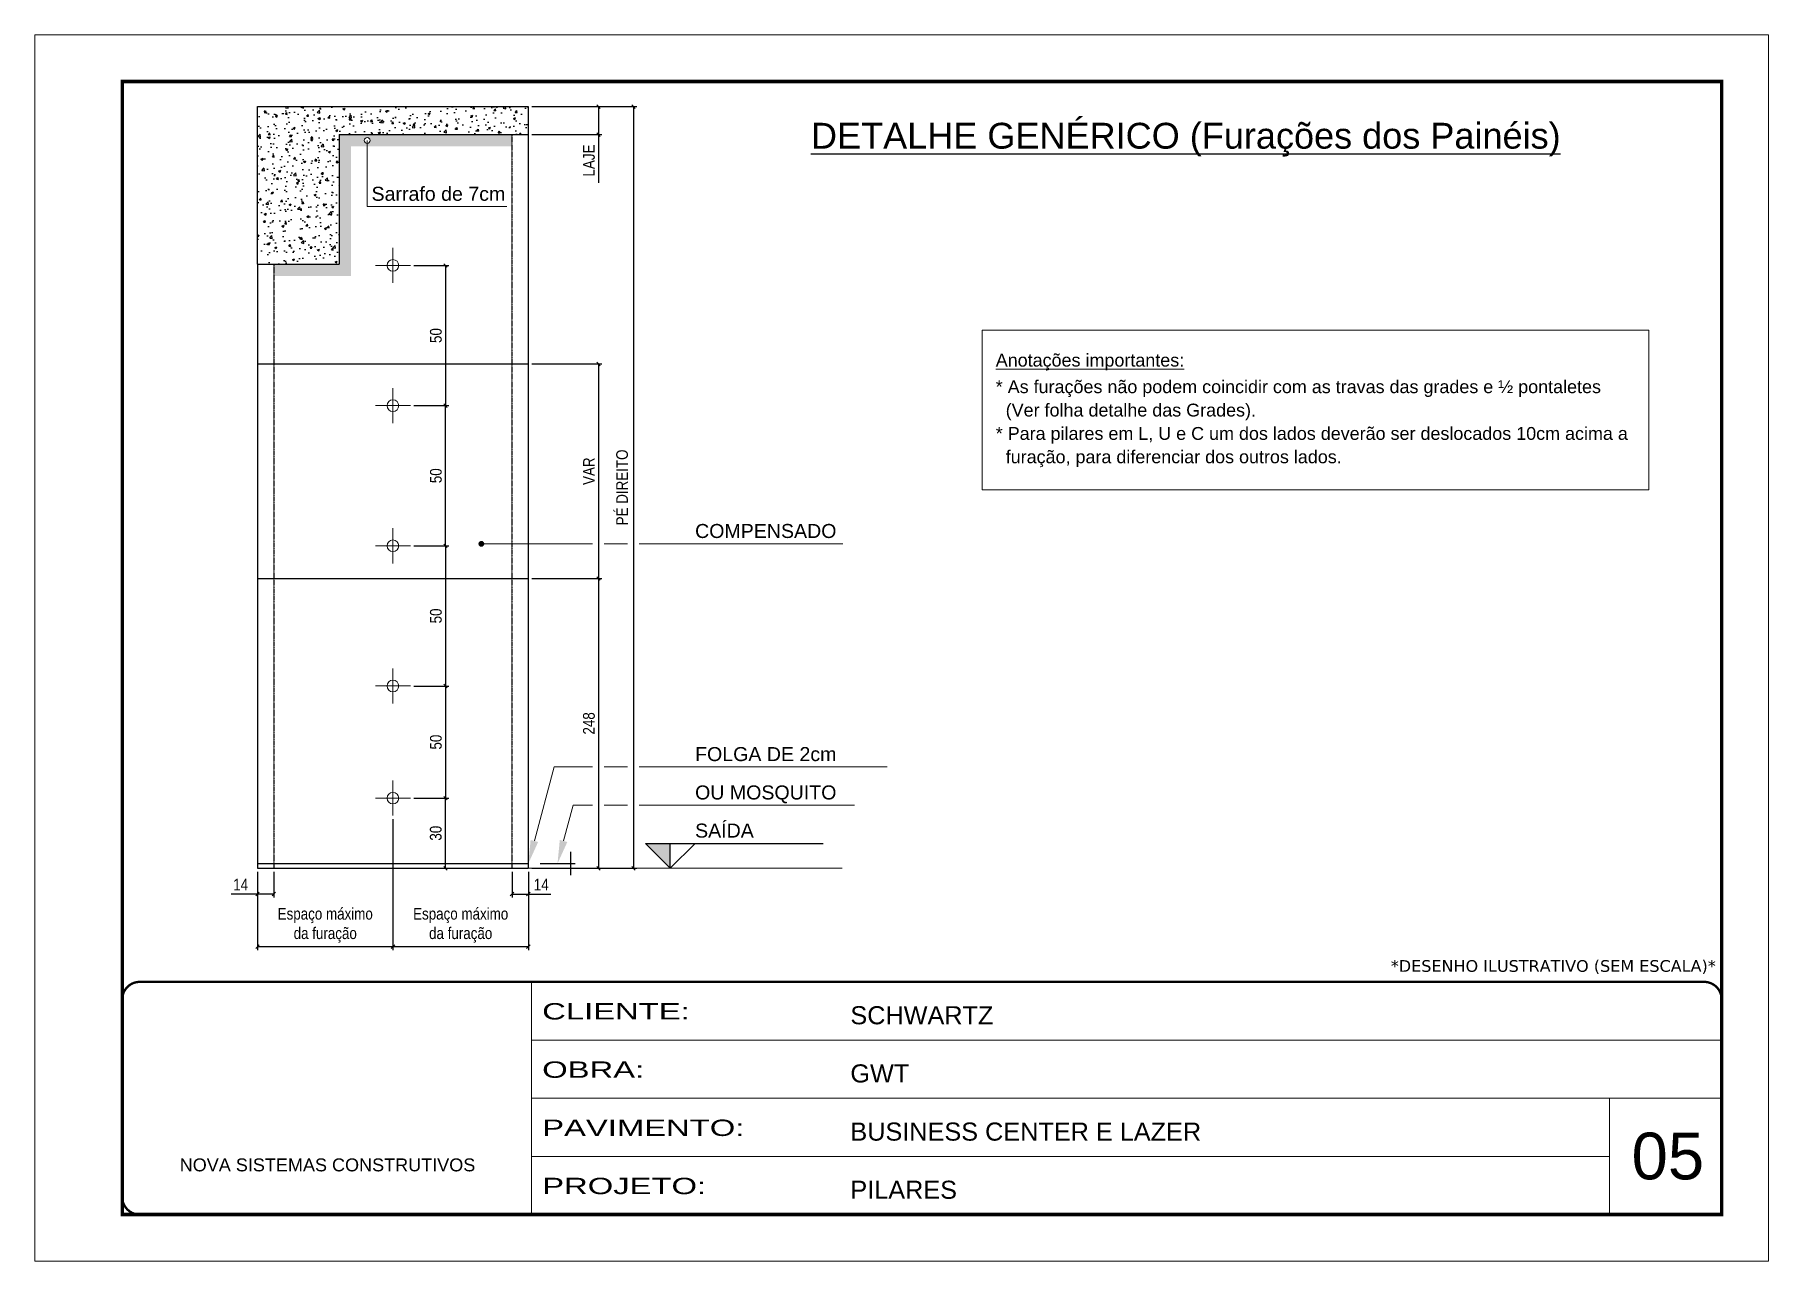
# Model space of a CAD drawing. Extents: x 13379 to 23315, y 867 to 16997.
# Drawn here: x 14386 to 15871, y 14650 to 15700 of the extents above; entities that cross this region are included whole.
import ezdxf
from ezdxf.enums import TextEntityAlignment as Align

# ---------------------------------------------------------------- set-up
doc = ezdxf.new("R2010")
doc.units = 0
for name, pattern in [('CONTINUO', [0]), ('DASHED', [0.75, 0.5, -0.25]), ('HIDDEN', [0.375, 0.25, -0.125])]:
    doc.linetypes.add(name, pattern=pattern)
for name, color, linetype, lineweight in [('CARIMBO', 255, 'Continuous', 9), ('CONCRETO', 251, 'Continuous', 25), ('Folhas', 255, 'Continuous', 9), ('Hachura', 251, 'Continuous', 9), ('SARRAFO DE PRESSAO', 251, 'DASHED', 9)]:
    doc.layers.add(name, color=color, linetype=linetype, lineweight=lineweight)
for name, color, linetype in [('COTA', 241, 'Continuous'), ('NIVEL', 7, 'Continuous'), ('Painéis', 200, 'Continuous'), ('SARR_2.2x7', 40, 'Continuous'), ('SARRAFO', 251, 'Continuous')]:
    doc.layers.add(name, color=color, linetype=linetype)
doc.styles.add('ARIAL', font='arial.ttf')
doc.styles.add('COTA TECNICA-50', font='techl___.ttf', dxfattribs={"height": 10})
doc.styles.add('stylellllll', font='verdana.ttf', dxfattribs={"height": 2})
doc.styles.add('Tecnologia', font='')
doc.styles.get('Tecnologia').set_extended_font_data('Forgotten Futurist')
doc.dimstyles.new('COTA PAINEL-50', dxfattribs={"dimtxt": 10, "dimasz": 3, "dimexe": 3, "dimexo": 3, "dimgap": 3, "dimtad": 1, "dimdec": 1, "dimzin": 12, "dimdsep": 46, "dimtxsty": 'COTA TECNICA-50', "dimblk1": 'OBLIQUE', "dimblk2": 'OBLIQUE', "dimsah": 1, "dimcen": 0.9, "dimclrd": 4, "dimclre": 4, "dimclrt": 240, "dimadec": 1, "dimazin": 3, "dimtfac": 1, "dimtdec": 1, "dimtmove": 0, "dimatfit": 3, "dimfxl": 1, "dimtolj": 1, "dimtzin": 12, "dimarcsym": 0})
pattern_1 = [(50, (7391.767, 491.621), (18.218467, -1.593909), [1.905, -20.955]), (355, (7391.767, 491.62), (-3.524283, 19.105664), [1.524, -16.764]), (100.451, (7393.285, 491.488), (14.69425, 17.511669), [1.619, -17.809]), (46.1842, (7391.767, 496.7), (27.107904, -4.204233), [2.8575, -31.4325]), (96.6356, (7394.026, 496.35), (23.740423, 24.742556), [2.4285, -26.7135]), (351.184, (7391.767, 496.7), (23.74046, 24.74251), [2.286, -25.146]), (21, (7394.307, 495.431), (15.161488, -10.226552), [1.905, -20.955]), (326, (7394.307, 495.43), (6.180203, 18.418797), [1.524, -16.764]), (71.4514, (7395.57, 494.579), (21.341649, 8.192286), [1.619, -17.809]), (37.5, (7391.7665, 491.621), (0.3088603, 8.455504), [0, -16.5608, 0, -17.018, 0, -16.8275]), (7.5, (7391.7665, 491.621), (6.6819663, 10.0180575), [0, -9.7028, 0, -16.1798, 0, -6.4135]), (327.5, (7386.102, 491.621), (13.5590595, -0.5728744), [0, -6.35, 0, -19.812, 0, -26.289]), (317.5, (7383.562, 491.621), (14.812918, 2.542649), [0, -8.255, 0, -13.1572, 0, -18.669])]

msp = doc.modelspace()

# ---------------------------------------------------------------- texts
at = {"color": 0, "linetype": 'Continuous', "ltscale": 5, "style": 'ARIAL'}
msp.add_text('%%UDETALHE GENÉRICO (Furações dos Painéis)', height=22.1184, dxfattribs=at).set_placement((15372.04, 15602.4), align=Align.CENTER)
at = {"layer": 'CARIMBO', "color": 0, "linetype": 'Continuous', "ltscale": 5, "style": 'ARIAL'}
for s, p in [('Sarrafo de 7cm', (14674.54, 15557.75)), ('COMPENSADO', (14951.69, 15269.11)), ('FOLGA DE 2cm', (14951.69, 15078.13)), ('OU MOSQUITO', (14951.69, 15045.29)), ('SAÍDA', (14951.69, 15012.64))]:
    msp.add_text(s, height=12, dxfattribs=at).set_placement(p)
at = {"layer": 'CARIMBO', "style": 'stylellllll'}
msp.add_text('*DESENHO ILUSTRATIVO (SEM ESCALA)*', height=10, dxfattribs=at).set_placement((15826, 14897.76), align=Align.RIGHT)
at = {"layer": 'CARIMBO', "style": 'ARIAL'}
msp.add_text('05', height=40, dxfattribs=at).set_placement((15753.86, 14720.09))
at = {"layer": 'Folhas', "color": 7, "style": 'ARIAL'}
for s, p in [('%%UAnotações importantes:', (15209.22, 15415.85)), ('* As furações não podem coincidir com as travas das grades e ½ pontaletes', (15209.22, 15393.11)), ('  (Ver folha detalhe das Grades).', (15209.22, 15373.11)), ('* Para pilares em L, U e C um dos lados deverão ser deslocados 10cm acima a', (15209.22, 15353.11)), ('  furação, para diferenciar dos outros lados.', (15209.22, 15333.11))]:
    msp.add_text(s, height=11, dxfattribs=at).set_placement(p)

# ---------------------------------------------------------------- blocks, each defined once
blk = doc.blocks.new('_Oblique')
at = {"color": 0, "linetype": 'ByBlock', "lineweight": -2}
blk.add_line((-0.5, -0.5), (0.5, 0.5), dxfattribs=at)
blk = doc.blocks.new('*D30')
at = {"layer": 'COTA', "color": 4, "lineweight": -2, "transparency": 16777216}
for p, q in [((14811.9, 15638.4), (14871.9, 15638.4)), ((14868.9, 15638.4), (14868.9, 15614.4)), ((14811.9, 15614.4), (14871.9, 15614.4)), ((14868.9, 15614.4), (14868.9, 15573))]:
    blk.add_line(p, q, dxfattribs=at)
at = {"layer": 'Defpoints', "color": 0, "transparency": 16777216}
for p in [(14808.9, 15638.4), (14808.9, 15614.4), (14868.9, 15614.4)]:
    blk.add_point(p, dxfattribs=at)
at = {"layer": 'COTA', "color": 4, "lineweight": -2, "transparency": 16777216, "xscale": 3, "yscale": 3, "zscale": 3}
for p, rotation in [((14868.9, 15638.4), 90), ((14868.9, 15614.4), 270)]:
    blk.add_blockref('_Oblique', p, dxfattribs=dict(at, rotation=rotation))
at = {"layer": 'COTA', "color": 240, "transparency": 16777216, "insert": (14860.8, 15592.2), "char_height": 10, "attachment_point": 5, "rotation": 90, "style": 'COTA TECNICA-50'}
blk.add_mtext('\\A1;LAJE', dxfattribs=at)
blk = doc.blocks.new('*D31')
at = {"layer": 'COTA', "color": 4, "lineweight": -2, "transparency": 16777216}
for p, q in [((14811.9, 15234.4), (14871.9, 15234.4)), ((14868.9, 15234.4), (14868.9, 14986.4)), ((14811.9, 14986.4), (14871.9, 14986.4))]:
    blk.add_line(p, q, dxfattribs=at)
at = {"layer": 'Defpoints', "color": 0, "transparency": 16777216}
for p in [(14808.9, 15234.4), (14808.9, 14986.4), (14868.9, 14986.4)]:
    blk.add_point(p, dxfattribs=at)
at = {"layer": 'COTA', "color": 4, "lineweight": -2, "transparency": 16777216, "xscale": 3, "yscale": 3, "zscale": 3}
for p, rotation in [((14868.9, 15234.4), 90), ((14868.9, 14986.4), 270)]:
    blk.add_blockref('_Oblique', p, dxfattribs=dict(at, rotation=rotation))
at = {"layer": 'COTA', "color": 240, "transparency": 16777216, "insert": (14860.8, 15110.4), "char_height": 10, "attachment_point": 5, "rotation": 90, "style": 'COTA TECNICA-50'}
blk.add_mtext('\\A1;248', dxfattribs=at)
blk = doc.blocks.new('*D32')
at = {"layer": 'COTA', "color": 4, "lineweight": -2, "transparency": 16777216}
for p, q in [((14811.9, 15638.4), (14901.9, 15638.4)), ((14898.9, 15638.4), (14898.9, 14986.4)), ((14811.9, 14986.4), (14901.9, 14986.4))]:
    blk.add_line(p, q, dxfattribs=at)
at = {"layer": 'Defpoints', "color": 0, "transparency": 16777216}
for p in [(14808.9, 15638.4), (14808.9, 14986.4), (14898.9, 14986.4)]:
    blk.add_point(p, dxfattribs=at)
at = {"layer": 'COTA', "color": 4, "lineweight": -2, "transparency": 16777216, "xscale": 3, "yscale": 3, "zscale": 3}
for p, rotation in [((14898.9, 15638.4), 90), ((14898.9, 14986.4), 270)]:
    blk.add_blockref('_Oblique', p, dxfattribs=dict(at, rotation=rotation))
at = {"layer": 'COTA', "color": 240, "transparency": 16777216, "insert": (14889.2, 15312.4), "char_height": 10, "attachment_point": 5, "rotation": 90, "style": 'COTA TECNICA-50'}
blk.add_mtext('\\A1;PÉ DIREITO', dxfattribs=at)
blk = doc.blocks.new('Furação')
at = {"color": 2}
for p, q in [((3747.47, 717.89), (3747.47, 702.89)), ((3739.97, 710.39), (3754.97, 710.39))]:
    blk.add_line(p, q, dxfattribs=at)
blk.add_circle((3747.47, 710.39), 2.5, dxfattribs=at)
blk = doc.blocks.new('*D12')
at = {"layer": 'COTA', "color": 4, "lineweight": -2, "transparency": 16777216}
for p, q in [((14692.9, 15028.4), (14692.9, 14916.3)), ((14576.9, 14983.4), (14576.9, 14916.3)), ((14576.9, 14919.3), (14692.9, 14919.3))]:
    blk.add_line(p, q, dxfattribs=at)
at = {"layer": 'Defpoints', "color": 0, "transparency": 16777216}
for p in [(14692.9, 15031.4), (14576.9, 14986.4), (14692.9, 14919.3)]:
    blk.add_point(p, dxfattribs=at)
at = {"layer": 'COTA', "color": 4, "lineweight": -2, "transparency": 16777216, "xscale": 3, "yscale": 3, "zscale": 3, "rotation": 180}
blk.add_blockref('_Oblique', (14576.9, 14919.3), dxfattribs=at)
at = {"layer": 'COTA', "color": 4, "lineweight": -2, "transparency": 16777216, "xscale": 3, "yscale": 3, "zscale": 3}
blk.add_blockref('_Oblique', (14692.9, 14919.3), dxfattribs=at)
at = {"layer": 'COTA', "color": 240, "transparency": 16777216, "insert": (14634.9, 14937.6), "char_height": 10, "attachment_point": 5, "style": 'COTA TECNICA-50'}
blk.add_mtext('\\A1;Espaço máximo\\Pda furação', dxfattribs=at)
blk = doc.blocks.new('*D13')
at = {"layer": 'COTA', "color": 4, "lineweight": -2, "transparency": 16777216}
for p, q in [((14692.9, 15028.4), (14692.9, 14916.3)), ((14808.9, 14983.4), (14808.9, 14916.3)), ((14692.9, 14919.3), (14808.9, 14919.3))]:
    blk.add_line(p, q, dxfattribs=at)
at = {"layer": 'Defpoints', "color": 0, "transparency": 16777216}
for p in [(14692.9, 15031.4), (14808.9, 14986.4), (14808.9, 14919.3)]:
    blk.add_point(p, dxfattribs=at)
at = {"layer": 'COTA', "color": 4, "lineweight": -2, "transparency": 16777216, "xscale": 3, "yscale": 3, "zscale": 3, "rotation": 180}
blk.add_blockref('_Oblique', (14692.9, 14919.3), dxfattribs=at)
at = {"layer": 'COTA', "color": 4, "lineweight": -2, "transparency": 16777216, "xscale": 3, "yscale": 3, "zscale": 3}
blk.add_blockref('_Oblique', (14808.9, 14919.3), dxfattribs=at)
at = {"layer": 'COTA', "color": 240, "transparency": 16777216, "insert": (14750.9, 14937.6), "char_height": 10, "attachment_point": 5, "style": 'COTA TECNICA-50'}
blk.add_mtext('\\A1;Espaço máximo\\Pda furação', dxfattribs=at)
blk = doc.blocks.new('*D14')
at = {"layer": 'COTA', "color": 4, "lineweight": -2, "transparency": 16777216}
for p, q in [((14576.9, 14983.4), (14576.9, 14961.3)), ((14590.9, 14983.4), (14590.9, 14961.3)), ((14576.9, 14964.3), (14554.3, 14964.3)), ((14590.9, 14964.3), (14576.9, 14964.3))]:
    blk.add_line(p, q, dxfattribs=at)
at = {"layer": 'Defpoints', "color": 0, "transparency": 16777216}
for p in [(14576.9, 14986.4), (14590.9, 14986.4), (14590.9, 14964.3)]:
    blk.add_point(p, dxfattribs=at)
at = {"layer": 'COTA', "color": 4, "lineweight": -2, "transparency": 16777216, "xscale": 3, "yscale": 3, "zscale": 3, "rotation": 180}
blk.add_blockref('_Oblique', (14576.9, 14964.3), dxfattribs=at)
at = {"layer": 'COTA', "color": 4, "lineweight": -2, "transparency": 16777216, "xscale": 3, "yscale": 3, "zscale": 3}
blk.add_blockref('_Oblique', (14590.9, 14964.3), dxfattribs=at)
at = {"layer": 'COTA', "color": 240, "transparency": 16777216, "insert": (14562.4, 14972.4), "char_height": 10, "attachment_point": 5, "style": 'COTA TECNICA-50'}
blk.add_mtext('\\A1;14', dxfattribs=at)
blk = doc.blocks.new('*D15')
at = {"layer": 'COTA', "color": 4, "lineweight": -2, "transparency": 16777216}
for p, q in [((14794.9, 14983.4), (14794.9, 14961.3)), ((14808.9, 14983.4), (14808.9, 14961.3)), ((14794.9, 14964.3), (14808.9, 14964.3)), ((14808.9, 14964.3), (14828, 14964.3))]:
    blk.add_line(p, q, dxfattribs=at)
at = {"layer": 'Defpoints', "color": 0, "transparency": 16777216}
for p in [(14794.9, 14986.4), (14808.9, 14986.4), (14808.9, 14964.3)]:
    blk.add_point(p, dxfattribs=at)
at = {"layer": 'COTA', "color": 4, "lineweight": -2, "transparency": 16777216, "xscale": 3, "yscale": 3, "zscale": 3, "rotation": 180}
blk.add_blockref('_Oblique', (14794.9, 14964.3), dxfattribs=at)
at = {"layer": 'COTA', "color": 4, "lineweight": -2, "transparency": 16777216, "xscale": 3, "yscale": 3, "zscale": 3}
blk.add_blockref('_Oblique', (14808.9, 14964.3), dxfattribs=at)
at = {"layer": 'COTA', "color": 240, "transparency": 16777216, "insert": (14819.9, 14972.4), "char_height": 10, "attachment_point": 5, "style": 'COTA TECNICA-50'}
blk.add_mtext('\\A1;14', dxfattribs=at)
blk = doc.blocks.new('*D16')
at = {"layer": 'COTA', "color": 4, "lineweight": -2, "transparency": 16777216}
for p, q in [((14710.9, 15046.4), (14740.9, 15046.4)), ((14737.9, 14986.4), (14737.9, 15046.4))]:
    blk.add_line(p, q, dxfattribs=at)
at = {"layer": 'Defpoints', "color": 0, "transparency": 16777216}
for p in [(14707.9, 15046.4), (14737.9, 15046.4), (14737.9, 14986.4)]:
    blk.add_point(p, dxfattribs=at)
at = {"layer": 'COTA', "color": 4, "lineweight": -2, "transparency": 16777216, "xscale": 3, "yscale": 3, "zscale": 3}
for p, rotation in [((14737.9, 15046.4), 90), ((14737.9, 14986.4), 270)]:
    blk.add_blockref('_Oblique', p, dxfattribs=dict(at, rotation=rotation))
at = {"layer": 'COTA', "color": 240, "transparency": 16777216, "insert": (14729.6, 15016.4), "char_height": 10, "attachment_point": 5, "rotation": 90, "style": 'COTA TECNICA-50'}
blk.add_mtext('\\A1;30', dxfattribs=at)
blk = doc.blocks.new('*D17')
at = {"layer": 'COTA', "color": 4, "lineweight": -2, "transparency": 16777216}
for p, q in [((14710.9, 15142.4), (14740.9, 15142.4)), ((14737.9, 15142.4), (14737.9, 15046.4)), ((14710.9, 15046.4), (14740.9, 15046.4))]:
    blk.add_line(p, q, dxfattribs=at)
at = {"layer": 'Defpoints', "color": 0, "transparency": 16777216}
for p in [(14707.9, 15142.4), (14707.9, 15046.4), (14737.9, 15046.4)]:
    blk.add_point(p, dxfattribs=at)
at = {"layer": 'COTA', "color": 4, "lineweight": -2, "transparency": 16777216, "xscale": 3, "yscale": 3, "zscale": 3}
for p, rotation in [((14737.9, 15142.4), 90), ((14737.9, 15046.4), 270)]:
    blk.add_blockref('_Oblique', p, dxfattribs=dict(at, rotation=rotation))
at = {"layer": 'COTA', "color": 240, "transparency": 16777216, "insert": (14729.7, 15094.4), "char_height": 10, "attachment_point": 5, "rotation": 90, "style": 'COTA TECNICA-50'}
blk.add_mtext('\\A1;50', dxfattribs=at)
blk = doc.blocks.new('*D18')
at = {"layer": 'COTA', "color": 4, "lineweight": -2, "transparency": 16777216}
for p, q in [((14710.9, 15262.4), (14740.9, 15262.4)), ((14737.9, 15262.4), (14737.9, 15142.4)), ((14710.9, 15142.4), (14740.9, 15142.4))]:
    blk.add_line(p, q, dxfattribs=at)
at = {"layer": 'Defpoints', "color": 0, "transparency": 16777216}
for p in [(14707.9, 15262.4), (14707.9, 15142.4), (14737.9, 15142.4)]:
    blk.add_point(p, dxfattribs=at)
at = {"layer": 'COTA', "color": 4, "lineweight": -2, "transparency": 16777216, "xscale": 3, "yscale": 3, "zscale": 3}
for p, rotation in [((14737.9, 15262.4), 90), ((14737.9, 15142.4), 270)]:
    blk.add_blockref('_Oblique', p, dxfattribs=dict(at, rotation=rotation))
at = {"layer": 'COTA', "color": 240, "transparency": 16777216, "insert": (14729.7, 15202.4), "char_height": 10, "attachment_point": 5, "rotation": 90, "style": 'COTA TECNICA-50'}
blk.add_mtext('\\A1;50', dxfattribs=at)
blk = doc.blocks.new('*D19')
at = {"layer": 'COTA', "color": 4, "lineweight": -2, "transparency": 16777216}
for p, q in [((14710.9, 15382.4), (14740.9, 15382.4)), ((14737.9, 15262.4), (14737.9, 15382.4)), ((14710.9, 15262.4), (14740.9, 15262.4))]:
    blk.add_line(p, q, dxfattribs=at)
at = {"layer": 'Defpoints', "color": 0, "transparency": 16777216}
for p in [(14707.9, 15382.4), (14737.9, 15382.4), (14707.9, 15262.4)]:
    blk.add_point(p, dxfattribs=at)
at = {"layer": 'COTA', "color": 4, "lineweight": -2, "transparency": 16777216, "xscale": 3, "yscale": 3, "zscale": 3}
for p, rotation in [((14737.9, 15382.4), 90), ((14737.9, 15262.4), 270)]:
    blk.add_blockref('_Oblique', p, dxfattribs=dict(at, rotation=rotation))
at = {"layer": 'COTA', "color": 240, "transparency": 16777216, "insert": (14729.7, 15322.4), "char_height": 10, "attachment_point": 5, "rotation": 90, "style": 'COTA TECNICA-50'}
blk.add_mtext('\\A1;50', dxfattribs=at)
blk = doc.blocks.new('*D20')
at = {"layer": 'COTA', "color": 4, "lineweight": -2, "transparency": 16777216}
for p, q in [((14710.9, 15502.4), (14740.9, 15502.4)), ((14737.9, 15502.4), (14737.9, 15382.4)), ((14710.9, 15382.4), (14740.9, 15382.4))]:
    blk.add_line(p, q, dxfattribs=at)
at = {"layer": 'Defpoints', "color": 0, "transparency": 16777216}
for p in [(14707.9, 15502.4), (14707.9, 15382.4), (14737.9, 15382.4)]:
    blk.add_point(p, dxfattribs=at)
at = {"layer": 'COTA', "color": 4, "lineweight": -2, "transparency": 16777216, "xscale": 3, "yscale": 3, "zscale": 3}
for p, rotation in [((14737.9, 15502.4), 90), ((14737.9, 15382.4), 270)]:
    blk.add_blockref('_Oblique', p, dxfattribs=dict(at, rotation=rotation))
at = {"layer": 'COTA', "color": 240, "transparency": 16777216, "insert": (14729.7, 15442.4), "char_height": 10, "attachment_point": 5, "rotation": 90, "style": 'COTA TECNICA-50'}
blk.add_mtext('\\A1;50', dxfattribs=at)
blk = doc.blocks.new('_Dot')
at = {"color": 0, "linetype": 'ByBlock', "lineweight": -2}
blk.add_line((-0.5, 0), (-1, 0), dxfattribs=at)
at = {"color": 0, "linetype": 'ByBlock', "const_width": 0.5}
blk.add_lwpolyline([(-0.25, 0, 1), (0.25, 0, 1)], format="xyb", close=True, dxfattribs=at)
blk = doc.blocks.new('*D21')
at = {"layer": 'COTA', "color": 4, "lineweight": -2, "transparency": 16777216}
for p, q in [((14811.9, 15418.1), (14871.9, 15418.1)), ((14868.9, 15418.1), (14868.9, 15234.4)), ((14811.9, 15234.4), (14871.9, 15234.4))]:
    blk.add_line(p, q, dxfattribs=at)
at = {"layer": 'Defpoints', "color": 0, "transparency": 16777216}
for p in [(14808.9, 15418.1), (14808.9, 15234.4), (14868.9, 15234.4)]:
    blk.add_point(p, dxfattribs=at)
at = {"layer": 'COTA', "color": 4, "lineweight": -2, "transparency": 16777216, "xscale": 3, "yscale": 3, "zscale": 3}
for p, rotation in [((14868.9, 15418.1), 90), ((14868.9, 15234.4), 270)]:
    blk.add_blockref('_Oblique', p, dxfattribs=dict(at, rotation=rotation))
at = {"layer": 'COTA', "color": 240, "transparency": 16777216, "insert": (14860.8, 15326.3), "char_height": 10, "attachment_point": 5, "rotation": 90, "style": 'COTA TECNICA-50'}
blk.add_mtext('\\A1;VAR', dxfattribs=at)
blk = doc.blocks.new('9999999999')
at = {"color": 30, "linetype": 'CONTINUO'}
for p, q in [((98564.6, 34230.2), (98564.6, 34429.4)), ((98564.6, 34379.6), (99584, 34379.6)), ((98564.6, 34329.8), (99488, 34329.8)), ((99584, 34329.8), (99488, 34329.8)), ((99488, 34329.8), (99488, 34230.2)), ((98564.6, 34280), (99488, 34280))]:
    blk.add_line(p, q, dxfattribs=at)
at = {"color": 30, "linetype": 'CONTINUO', "const_width": 2}
blk.add_lwpolyline([(99584, 34230.2), (99584, 34414.4, 0.414214), (99569, 34429.4), (98229, 34429.4, 0.414214), (98214, 34414.4), (98214, 34245.2, 0.414214), (98229, 34230.2), (99584, 34230.2)], format="xyb", dxfattribs=at)
at = {"layer": 'Folhas'}
blk.add_lwpolyline([(98139, 34190.2), (99624, 34190.2), (99624, 35240.2), (98139, 35240.2)], close=True, dxfattribs=at)
at = {"layer": 'Folhas', "color": 30, "const_width": 3}
blk.add_lwpolyline([(98214, 34230.2), (99584, 34230.2), (99584, 35200.2), (98214, 35200.2)], close=True, dxfattribs=at)
at = {"color": 7, "linetype": 'Continuous', "ltscale": 5, "style": 'ARIAL'}
for s, height, p in [('SCHWARTZ', 15.48, (98837.7, 34393.1)), ('GWT', 15.48, (98837.7, 34343.3)), ('BUSINESS CENTER E LAZER', 15.483, (98837.7, 34293.5)), ('NOVA SISTEMAS CONSTRUTIVOS', 11.059, (98263.2, 34267.2)), ('PILARES', 15.48, (98837.7, 34243.7))]:
    blk.add_text(s, height=height, dxfattribs=at).set_placement(p)
at = {"layer": 'Folhas', "color": 7, "style": 'Tecnologia', "width": 1.5}
for s, p in [('CLIENTE:', (98573.7, 34397.2)), ('OBRA:', (98573.7, 34347.3)), ('PAVIMENTO:', (98573.7, 34297.5)), ('PROJETO:', (98573.7, 34247.7))]:
    blk.add_text(s, height=14, dxfattribs=at).set_placement(p)

# ---------------------------------------------------------------- dimensions: what is measured, and where the dimension line sits
at = {"layer": 'COTA'}
for base, p1, p2, text, picture, middle in [((14868.85, 15614.43), (14808.85, 15638.43), (14808.85, 15614.43), 'LAJE', '*D30', (14868.85, 15592.2)), ((14868.85, 15234.43), (14808.85, 15418.14), (14808.85, 15234.43), 'VAR', '*D21', (14868.85, 15326.28))]:
    dim = msp.add_linear_dim(base=base, p1=p1, p2=p2, angle=90, text=text, dimstyle='COTA PAINEL-50', dxfattribs=at)
    dim.commit()
    dim.dimension.update_dxf_attribs({"geometry": picture, "text_midpoint": middle, "dimtype": 160})
for base, p1, p2, text, picture, middle in [((14898.85, 14986.43), (14808.85, 15638.43), (14808.85, 14986.43), 'PÉ DIREITO', '*D32', (14889.17, 15312.43)), ((14737.85, 15382.43), (14707.85, 15502.43), (14707.85, 15382.43), '50', '*D20', (14729.74, 15442.43)), ((14737.85, 15382.43), (14707.85, 15262.43), (14707.85, 15382.43), '50', '*D19', (14729.74, 15322.43)), ((14737.85, 15142.43), (14707.85, 15262.43), (14707.85, 15142.43), '50', '*D18', (14729.74, 15202.43)), ((14737.85, 15046.43), (14707.85, 15142.43), (14707.85, 15046.43), '50', '*D17', (14729.74, 15094.43)), ((14737.85, 15046.43), (14737.85, 14986.43), (14707.85, 15046.43), '30', '*D16', (14729.63, 15016.43))]:
    dim = msp.add_linear_dim(base=base, p1=p1, p2=p2, angle=90, text=text, dimstyle='COTA PAINEL-50', dxfattribs=at)
    dim.commit()
    dim.dimension.update_dxf_attribs({"geometry": picture, "text_midpoint": middle})
dim = msp.add_linear_dim(base=(14868.85, 14986.43), p1=(14808.85, 15234.43), p2=(14808.85, 14986.43), angle=90, dimstyle='COTA PAINEL-50', dxfattribs=at)
dim.commit()
dim.dimension.update_dxf_attribs({"geometry": '*D31', "text_midpoint": (14860.76, 15110.43)})
for base, p1, p2, picture, middle in [((14692.85, 14919.3), (14576.85, 14986.43), (14692.85, 15031.43), '*D12', (14634.85, 14919.3)), ((14808.85, 14919.3), (14692.85, 15031.43), (14808.85, 14986.43), '*D13', (14750.85, 14919.3))]:
    dim = msp.add_linear_dim(base=base, p1=p1, p2=p2, text='Espaço máximo\\Pda furação', dimstyle='COTA PAINEL-50', dxfattribs=at)
    dim.commit()
    dim.dimension.update_dxf_attribs({"geometry": picture, "text_midpoint": middle, "dimtype": 160})
dim = msp.add_linear_dim(base=(14590.85, 14964.3), p1=(14576.85, 14986.43), p2=(14590.85, 14986.43), dimstyle='COTA PAINEL-50', dxfattribs=at)
dim.commit()
dim.dimension.update_dxf_attribs({"geometry": '*D14', "text_midpoint": (14562.41, 14964.3), "dimtype": 160})
dim = msp.add_linear_dim(base=(14808.85, 14964.3), p1=(14794.85, 14986.43), p2=(14808.85, 14986.43), dimstyle='COTA PAINEL-50', dxfattribs=at)
dim.commit()
dim.dimension.update_dxf_attribs({"geometry": '*D15', "text_midpoint": (14819.91, 14972.37)})

# ---------------------------------------------------------------- hatches: boundary and pattern name
at = {"layer": 'CONCRETO'}
h = msp.add_hatch(dxfattribs=at)
h.set_pattern_fill('AR-CONC', color=256, scale=0.1, style=0)
h.set_pattern_definition(pattern_1)
h.paths.add_polyline_path([(14646.85, 15614.43), (14725.85, 15614.43), (14725.85, 15638.43), (14576.85, 15638.43), (14576.85, 15503.43), (14646.85, 15503.43)])
h = msp.add_hatch(dxfattribs=at)
h.set_pattern_fill('AR-CONC', color=256, scale=0.1, style=0)
h.set_pattern_definition(pattern_1)
h.paths.add_polyline_path([(14725.85, 15638.43), (14725.85, 15614.43), (14808.85, 15614.43), (14808.85, 15638.43)])
at = {"layer": 'NIVEL'}
msp.add_hatch(color=256, dxfattribs=at).paths.add_polyline_path([(14909.27, 15007.64), (14930.48, 14986.43), (14930.48, 15007.64)])
at = {"layer": 'SARRAFO'}
msp.add_hatch(color=256, dxfattribs=at).paths.add_polyline_path([(14646.85, 15503.43), (14590.85, 15503.43), (14590.85, 15493.43), (14656.85, 15493.43), (14656.85, 15604.43), (14670.85, 15604.43), (14670.85, 15606.93, -0.4142136), (14668.35, 15609.43, -1), (14673.35, 15609.43, -0.4142136), (14670.85, 15606.93), (14670.85, 15604.43), (14794.85, 15604.43), (14794.85, 15614.43), (14646.85, 15614.43)])

# ---------------------------------------------------------------- linework, layer by layer
for p, q in [((14844.85, 15000.43), (14844.85, 14980.43)), ((14818.85, 14990.43), (14848.85, 14990.43))]:
    msp.add_line(p, q)
at = {"layer": 'CONCRETO'}
for p, q in [((14576.85, 15638.43), (14808.85, 15638.43)), ((14576.85, 15503.43), (14576.85, 15638.43)), ((14808.85, 15638.43), (14808.85, 15614.43))]:
    msp.add_line(p, q, dxfattribs=at)
at = {"layer": 'Folhas', "color": 30}
msp.add_lwpolyline([(15197.47, 15446.97), (15768.69, 15446.97), (15768.69, 15310.47), (15197.47, 15310.47)], close=True, dxfattribs=at)
at = {"layer": 'Hachura'}
for p, q in [((14670.85, 15609.43), (14670.85, 15552.75)), ((14670.85, 15552.75), (14790.54, 15552.75)), ((14773.61, 15264.11), (14863.85, 15264.11)), ((14873.85, 15264.11), (14893.85, 15264.11)), ((14903.85, 15264.11), (15078.32, 15264.11)), ((14814.03, 15009.74), (14831.01, 15073.13)), ((14831.01, 15073.13), (14863.85, 15073.13)), ((14873.85, 15073.13), (14893.85, 15073.13)), ((14903.85, 15073.13), (15116.23, 15073.13)), ((14839.03, 15009.74), (14847.21, 15040.29)), ((14847.21, 15040.29), (14863.85, 15040.29)), ((14873.85, 15040.29), (14893.85, 15040.29)), ((14903.85, 15040.29), (15088.24, 15040.29))]:
    msp.add_line(p, q, dxfattribs=at)
at = {"layer": 'Hachura', "ltscale": 0.5}
msp.add_lwpolyline([(14808.85, 14986.43), (15077.67, 14986.43)], dxfattribs=at)
at = {"layer": 'Hachura'}
msp.add_circle((14670.85, 15609.43), 2.5, dxfattribs=at)
for points in [[(14817.25, 15008.88), (14808.85, 14990.43), (14810.81, 15010.61)], [(14842.25, 15008.88), (14833.85, 14990.43), (14835.81, 15010.61)]]:
    msp.add_solid(points, dxfattribs=at)
at = {"layer": 'NIVEL'}
for p, q in [((14930.48, 14986.43), (14909.27, 15007.64)), ((14909.27, 15007.64), (15061.48, 15007.64)), ((14930.48, 14986.43), (14951.69, 15007.64)), ((14930.48, 14986.43), (14930.48, 15007.64))]:
    msp.add_line(p, q, dxfattribs=at)
at = {"layer": 'Painéis'}
for p, q in [((14646.85, 15614.43), (14808.85, 15614.43)), ((14646.85, 15614.43), (14646.85, 15503.43)), ((14808.85, 15614.43), (14808.85, 14986.43)), ((14576.85, 15503.43), (14646.85, 15503.43)), ((14576.85, 15503.43), (14576.85, 14986.43)), ((14576.85, 15418.14), (14808.85, 15418.14)), ((14576.85, 15234.43), (14808.85, 15234.43)), ((14576.85, 14990.43), (14808.85, 14990.43)), ((14576.85, 14986.43), (14808.85, 14986.43))]:
    msp.add_line(p, q, dxfattribs=at)
at = {"layer": 'SARR_2.2x7', "linetype": 'HIDDEN'}
for p, q in [((14794.85, 15614.43), (14794.85, 14986.43)), ((14590.85, 15503.43), (14590.85, 14986.43))]:
    msp.add_line(p, q, dxfattribs=at)

# ---------------------------------------------------------------- block references
at = {"layer": 'CARIMBO', "xscale": 2, "yscale": 2, "zscale": 2}
for p in [(7197.91, 14081.64), (7197.91, 13961.64), (7197.91, 13841.64), (7197.91, 13721.64), (7197.91, 13625.64)]:
    msp.add_blockref('Furação', p, dxfattribs=at)
at = {"layer": 'Hachura', "xscale": 5, "yscale": 5, "zscale": 5, "rotation": 180}
msp.add_blockref('_Dot', (14768.61, 15264.11), dxfattribs=at)
at = {"layer": 'SARRAFO DE PRESSAO', "color": 6, "linetype": 'ByBlock'}
msp.add_blockref('9999999999', (-83752.98, -19540.26), dxfattribs=at)

msp.set_redraw_order([(e.dxf.handle, doc.entitydb.next_handle()) for e in msp.query("TEXT MTEXT ATTDEF DIMENSION ARC_DIMENSION")])  # texts and dimensions are drawn at this point

doc.saveas('drawing.dxf')
